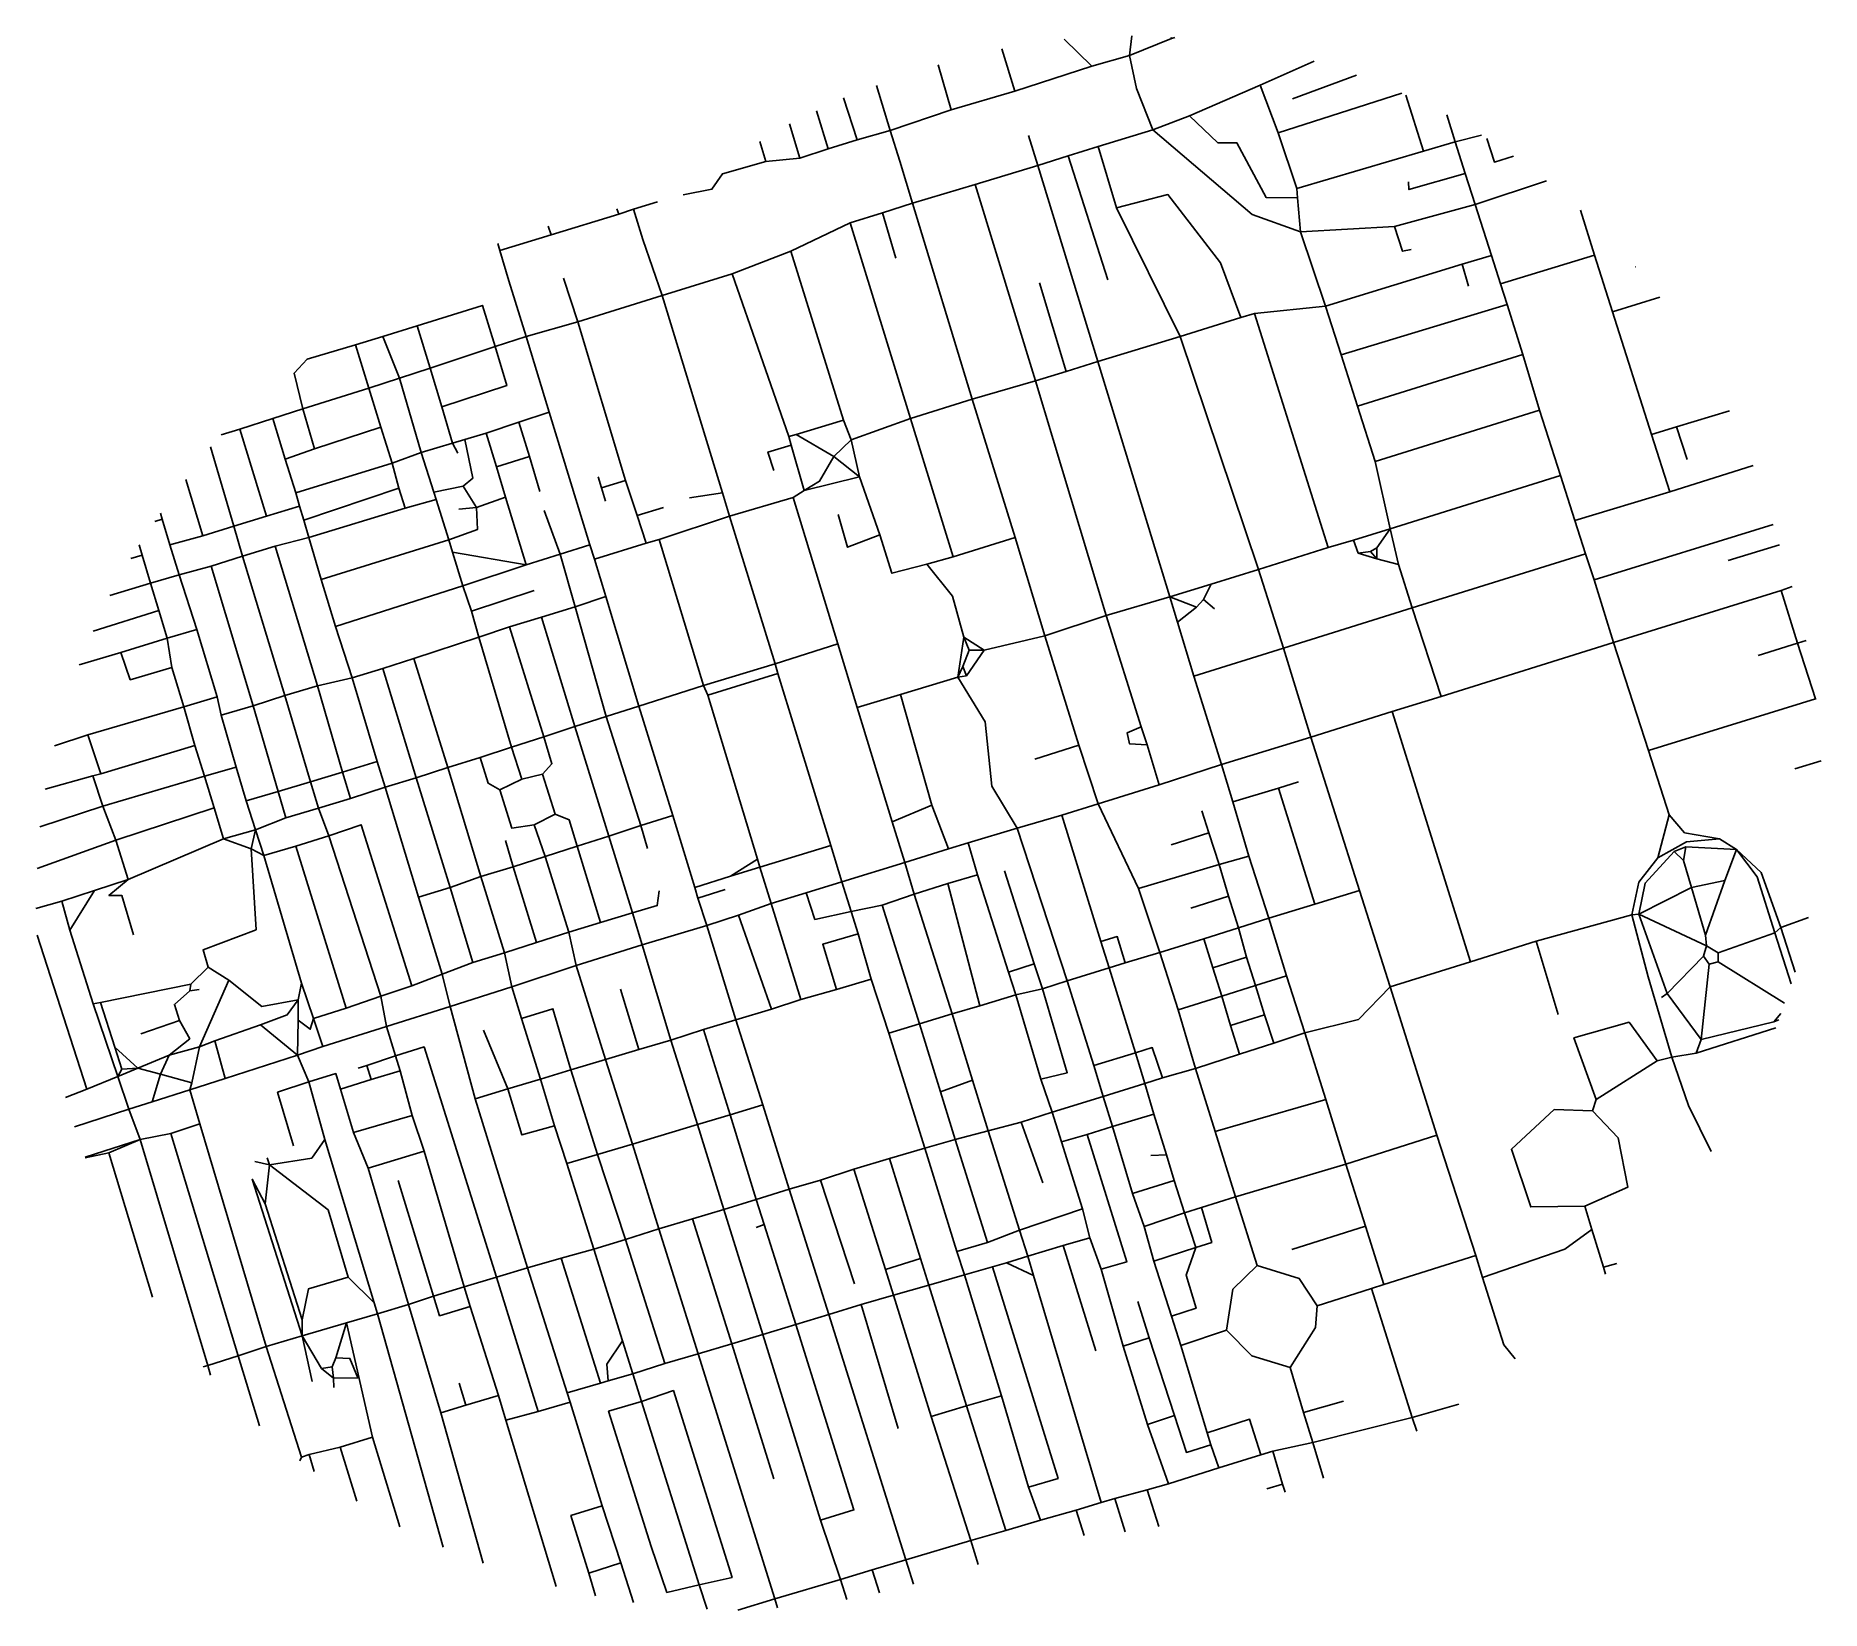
# Model space of a CAD drawing. Header units: metres. Extents: x 627085 to 629776, y 4834874 to 4837247.
import ezdxf

# ---------------------------------------------------------------- set-up
doc = ezdxf.new("R2010")
doc.units = ezdxf.units.M

msp = doc.modelspace()

# ---------------------------------------------------------------- linework, layer by layer
at = {"layer": 'ROADS'}
for points in [[(628676.9, 4837201), (628635.1, 4837241.6)], [(628733.6, 4837216.9), (628737, 4837246.9)], [(628796.7, 4837242.5), (628733.6, 4837216.9)], [(628796.7, 4837242.5), (628796, 4837244.4)], [(628796.7, 4837242.5), (628801.8, 4837244.2)], [(628560.5, 4837163.5), (628541.3, 4837227.2)], [(628733.6, 4837216.9), (628676.9, 4837201)], [(628744, 4837167.5), (628733.6, 4837216.9)], [(629011.7, 4837208.6), (628930.4, 4837172.3)], [(628464.9, 4837135.4), (628445, 4837202.8)], [(628676.9, 4837201), (628560.5, 4837163.5)], [(629075.7, 4837187.4), (628979.3, 4837151.9)], [(628322.9, 4837089.9), (628302.4, 4837153.3)], [(628372.9, 4837104), (628352.2, 4837171.7)], [(628560.5, 4837163.5), (628464.9, 4837135.4)], [(628768.6, 4837105), (628744, 4837167.5)], [(628930.4, 4837172.3), (628824, 4837126)], [(628957.6, 4837100.3), (628930.4, 4837172.3)], [(629144.1, 4837160.2), (628957.6, 4837100.3)], [(629176.6, 4837072.9), (629150.2, 4837157.3)], [(628279.1, 4837076.2), (628261.7, 4837133.8)], [(628464.9, 4837135.4), (628372.9, 4837104)], [(628824, 4837126), (628768.6, 4837105)], [(628986.6, 4837002.4), (628939.7, 4837003), (628895.5, 4837085.4), (628866.7, 4837085.6), (628824, 4837126)], [(629224.7, 4837087), (629211.7, 4837127.8)], [(628236.3, 4837062.6), (628221.1, 4837114.1)], [(628372.9, 4837104), (628322.9, 4837089.9)], [(628387.2, 4837057.7), (628372.9, 4837104)], [(628768.6, 4837105), (628686.4, 4837080.1)], [(628991.5, 4836951.4), (628918.3, 4836977.5), (628768.6, 4837105)], [(628985.6, 4837016.7), (628957.6, 4837100.3)], [(628185.5, 4837057.3), (628176, 4837087.5)], [(628279.1, 4837076.2), (628236.3, 4837062.6)], [(628322.9, 4837089.9), (628279.1, 4837076.2)], [(628595.2, 4837051.5), (628581.1, 4837096.5)], [(628686.4, 4837080.1), (628641, 4837065.8)], [(628713.9, 4836987.4), (628686.4, 4837080.1)], [(629176.6, 4837072.9), (628985.6, 4837016.7)], [(629224.7, 4837087), (629176.6, 4837072.9)], [(629264.2, 4837096.8), (629224.7, 4837087)], [(629239.8, 4837039.1), (629224.7, 4837087)], [(629312.2, 4837065.2), (629283.7, 4837056.4), (629272.1, 4837092.1)], [(628185.5, 4837057.3), (628119.7, 4837038.8), (628104.1, 4837015.5), (628060.4, 4837006.9)], [(628236.3, 4837062.6), (628185.5, 4837057.3)], [(628406.5, 4836994.6), (628387.2, 4837057.7)], [(628595.2, 4837051.5), (628500.9, 4837022.8)], [(628641, 4837065.8), (628595.2, 4837051.5)], [(628685.7, 4836755.8), (628595.2, 4837051.5)], [(628641, 4837065.8), (628701, 4836878.9)], [(628500.9, 4837022.8), (628406.5, 4836994.6)], [(628591.9, 4836726.7), (628500.9, 4837022.8)], [(628986.6, 4837002.4), (628985.6, 4837016.7)], [(629239.8, 4837039.1), (629154.7, 4837015), (629154.2, 4837026.5)], [(629254.5, 4836992.7), (629239.8, 4837039.1)], [(629362.4, 4837028.4), (629254.5, 4836992.7)], [(628022.2, 4836996.6), (627985.9, 4836985.3)], [(628406.5, 4836994.6), (628361.1, 4836980.2)], [(628496.5, 4836699), (628406.5, 4836994.6)], [(628901.4, 4836822.1), (628870.5, 4836904.6), (628791.5, 4837007.6), (628713.9, 4836987.4)], [(628991.5, 4836951.4), (628986.6, 4837002.4)], [(629254.5, 4836992.7), (629133, 4836959.5)], [(629279.2, 4836915.9), (629254.5, 4836992.7)], [(627963.5, 4836978.1), (627861.4, 4836946.7)], [(627963.5, 4836978.1), (627960.8, 4836986.2)], [(627985.9, 4836985.3), (627963.5, 4836978.1)], [(627999.9, 4836939.7), (627985.9, 4836985.3)], [(628312.4, 4836964.8), (628223.1, 4836922.3)], [(628361.1, 4836980.2), (628312.4, 4836964.8)], [(628403.6, 4836669.9), (628312.4, 4836964.8)], [(628361.1, 4836980.2), (628381.3, 4836911.7)], [(628809.9, 4836793.8), (628713.9, 4836987.4)], [(629434.6, 4836916.4), (629413.2, 4836983.9)], [(627861.4, 4836946.7), (627784.3, 4836923.2)], [(627861.4, 4836946.7), (627857.3, 4836959.7)], [(628028.9, 4836855.5), (627999.9, 4836939.7)], [(629133, 4836959.5), (628991.5, 4836951.4)], [(629028.8, 4836839.2), (628991.5, 4836951.4)], [(629133, 4836959.5), (629145.3, 4836922), (629158.2, 4836924.8)], [(627784.3, 4836923.2), (627781, 4836933.6)], [(627798, 4836877.6), (627784.3, 4836923.2)], [(628223.1, 4836922.3), (628134.6, 4836888.3)], [(628302.2, 4836667.7), (628223.1, 4836922.3)], [(629279.2, 4836915.9), (629234.8, 4836902.7)], [(629292.9, 4836873.1), (629279.2, 4836915.9)], [(629434.6, 4836916.4), (629292.9, 4836873.1)], [(629461.8, 4836830.9), (629434.6, 4836916.4)], [(628134.6, 4836888.3), (628028.9, 4836855.5)], [(628219.9, 4836642.7), (628134.6, 4836888.3)], [(629234.8, 4836902.7), (629028.8, 4836839.2)], [(629234.8, 4836902.7), (629244.7, 4836869.7)], [(629496.4, 4836898.7), (629495.8, 4836898.5)], [(627824, 4836793.7), (627798, 4836877.6)], [(627901.6, 4836815.9), (627880.3, 4836881.7)], [(628028.9, 4836855.5), (627901.6, 4836815.9)], [(628119.7, 4836558.3), (628028.9, 4836855.5)], [(628638.3, 4836741.1), (628597.6, 4836874.5)], [(629302.8, 4836841.9), (629292.9, 4836873.1)], [(627777.3, 4836778.4), (627758, 4836840.5), (627659.8, 4836809.9)], [(628922, 4836828.1), (628901.4, 4836822.1)], [(629028.8, 4836839.2), (628922, 4836828.1)], [(629033.2, 4836475.5), (628922, 4836828.1)], [(629052.4, 4836765.8), (629028.8, 4836839.2)], [(629302.8, 4836841.9), (629052.4, 4836765.8)], [(629326.4, 4836766.6), (629302.8, 4836841.9)], [(629533.1, 4836852.7), (629461.8, 4836830.9)], [(629520.7, 4836645.8), (629461.8, 4836830.9)], [(627659.8, 4836809.9), (627608.1, 4836793.8)], [(627679.3, 4836745.8), (627659.8, 4836809.9)], [(627901.6, 4836815.9), (627824, 4836793.7)], [(627973.9, 4836576.7), (627901.6, 4836815.9)], [(628901.4, 4836822.1), (628809.9, 4836793.8)], [(627566.9, 4836781.2), (627493.6, 4836759.6), (627474, 4836738.3), (627487.5, 4836684.8)], [(627608.1, 4836793.8), (627566.9, 4836781.2)], [(627587, 4836716), (627566.9, 4836781.2)], [(627633.1, 4836730.7), (627608.1, 4836793.8)], [(627777.3, 4836778.4), (627679.3, 4836745.8)], [(627777.3, 4836778.4), (627794.6, 4836719.7), (627697, 4836687.7)], [(627824, 4836793.7), (627777.3, 4836778.4)], [(627858.8, 4836679.5), (627824, 4836793.7)], [(628809.9, 4836793.8), (628685.7, 4836755.8)], [(628927.8, 4836442.3), (628809.9, 4836793.8)], [(628685.7, 4836755.8), (628638.3, 4836741.1)], [(628794.3, 4836401.5), (628685.7, 4836755.8)], [(629077.1, 4836688.4), (629052.4, 4836765.8)], [(629077.1, 4836688.4), (629326.4, 4836766.6)], [(629351.8, 4836682.5), (629326.4, 4836766.6)], [(627633.1, 4836730.7), (627587, 4836716)], [(627679.3, 4836745.8), (627633.1, 4836730.7)], [(627665.9, 4836618.6), (627633.1, 4836730.7)], [(627697, 4836687.7), (627679.3, 4836745.8)], [(628591.9, 4836726.7), (628496.5, 4836699)], [(628638.3, 4836741.1), (628591.9, 4836726.7)], [(628698.6, 4836373.1), (628591.9, 4836726.7)], [(627587, 4836716), (627487.5, 4836684.8)], [(627604.8, 4836657), (627587, 4836716)], [(628496.5, 4836699), (628403.6, 4836669.9)], [(628561.4, 4836490.7), (628496.5, 4836699)], [(627441.9, 4836670), (627392.5, 4836654.2)], [(627487.5, 4836684.8), (627441.9, 4836670)], [(627460.6, 4836608.9), (627441.9, 4836670)], [(627505, 4836624.4), (627487.5, 4836684.8)], [(627713, 4836632.7), (627697, 4836687.7)], [(627858.8, 4836679.5), (627813.1, 4836664.6)], [(627920.1, 4836479.7), (627858.8, 4836679.5)], [(628302.2, 4836667.7), (628231, 4836646.1)], [(628313.7, 4836637.9), (628302.2, 4836667.7)], [(628403.6, 4836669.9), (628313.7, 4836637.9)], [(628467.6, 4836461.5), (628403.6, 4836669.9)], [(629103.7, 4836605.1), (629077.1, 4836688.4)], [(629351.8, 4836682.5), (629103.7, 4836605.1)], [(629383.5, 4836584.3), (629351.8, 4836682.5)], [(629638.1, 4836681.7), (629558.3, 4836657.6)], [(627392.5, 4836654.2), (627364.2, 4836645.6)], [(627432.4, 4836522.9), (627392.5, 4836654.2)], [(627604.8, 4836657), (627505, 4836624.4)], [(627621.7, 4836602.9), (627604.8, 4836657)], [(627763.5, 4836648.2), (627731.7, 4836638.6)], [(627813.1, 4836664.6), (627763.5, 4836648.2)], [(627779.1, 4836597.3), (627763.5, 4836648.2)], [(627813.1, 4836664.6), (627828.8, 4836612.9)], [(628231, 4836646.1), (628219.9, 4836642.7)], [(628223.3, 4836629.8), (628219.9, 4836642.7)], [(628288, 4836612.8), (628231, 4836646.1)], [(629558.3, 4836657.6), (629520.7, 4836645.8)], [(629547.9, 4836559.5), (629520.7, 4836645.8)], [(629558.3, 4836657.6), (629574.1, 4836608.4)], [(627383, 4836507.8), (627348, 4836627.6)], [(627505, 4836624.4), (627460.6, 4836608.9)], [(627665.9, 4836618.6), (627621.7, 4836602.9)], [(627713, 4836632.7), (627665.9, 4836618.6)], [(627684.9, 4836559.3), (627665.9, 4836618.6)], [(627731.7, 4836638.6), (627713, 4836632.7)], [(627713, 4836632.7), (627720.7, 4836617.9)], [(627728.9, 4836568.2), (627743.4, 4836579.9), (627731.7, 4836638.6)], [(627779.1, 4836597.3), (627828.8, 4836612.9)], [(627828.8, 4836612.9), (627844.4, 4836560.1)], [(628223.3, 4836629.8), (628188.5, 4836619.5), (628197.1, 4836591.6)], [(628243, 4836561.5), (628223.3, 4836629.8)], [(628243, 4836561.5), (628266.2, 4836575.5), (628288, 4836612.8)], [(628288, 4836612.8), (628313.7, 4836637.9)], [(628326.6, 4836582.2), (628288, 4836612.8)], [(628326.6, 4836582.2), (628313.7, 4836637.9)], [(627476.5, 4836557.8), (627460.6, 4836608.9)], [(627621.7, 4836602.9), (627476.5, 4836557.8)], [(627632, 4836565.2), (627621.7, 4836602.9)], [(627793, 4836551.4), (627779.1, 4836597.3)], [(629126.7, 4836504), (629103.7, 4836605.1)], [(629673.6, 4836599.1), (629547.9, 4836559.5)], [(627336.4, 4836493.2), (627311, 4836578.3)], [(627632, 4836565.2), (627488.6, 4836516.8)], [(627641.4, 4836535), (627632, 4836565.2)], [(627728.9, 4836568.2), (627684.9, 4836559.3)], [(627688.5, 4836548.2), (627684.9, 4836559.3)], [(627748.9, 4836536), (627728.9, 4836568.2)], [(627937.5, 4836565.6), (627932.3, 4836582.2)], [(627973.9, 4836576.7), (627937.5, 4836565.6)], [(627937.5, 4836565.6), (627943.5, 4836545.7)], [(627991.1, 4836524), (627973.9, 4836576.7)], [(628243, 4836561.5), (628226.4, 4836550.9)], [(628326.6, 4836582.2), (628243, 4836561.5)], [(628357.2, 4836494.9), (628326.6, 4836582.2)], [(629383.5, 4836584.3), (629126.7, 4836504)], [(629404.9, 4836516.2), (629383.5, 4836584.3)], [(629547.9, 4836559.5), (629404.9, 4836516.2)], [(627482.3, 4836538.2), (627432.4, 4836522.9)], [(627482.3, 4836538.2), (627476.5, 4836557.8)], [(627488.6, 4836516.8), (627482.3, 4836538.2)], [(627641.4, 4836535), (627496.4, 4836490.6)], [(627688.5, 4836548.2), (627641.4, 4836535)], [(627707.4, 4836487.3), (627688.5, 4836548.2)], [(627707.4, 4836487.3), (627750.6, 4836502.9), (627748.9, 4836536)], [(627748.9, 4836536), (627722.4, 4836533.2)], [(627748.9, 4836536), (627793, 4836551.4)], [(627824.2, 4836449.4), (627793, 4836551.4)], [(627991.1, 4836524), (628031.2, 4836535.7)], [(628119.7, 4836558.3), (628070.2, 4836550.6)], [(628130.7, 4836522.8), (628119.7, 4836558.3)], [(628226.4, 4836550.9), (628130.7, 4836522.8)], [(628293.7, 4836330.3), (628226.4, 4836550.9)], [(627275.3, 4836518.6), (627264, 4836515.1)], [(627275.3, 4836518.6), (627272.8, 4836527.2)], [(627287, 4836479.6), (627275.3, 4836518.6)], [(627383, 4836507.8), (627336.4, 4836493.2)], [(627432.4, 4836522.9), (627383, 4836507.8)], [(627396.1, 4836462.8), (627383, 4836507.8)], [(627496.4, 4836490.6), (627488.6, 4836516.8)], [(627875, 4836465.7), (627850.9, 4836531.2)], [(628005.1, 4836482.3), (627991.1, 4836524)], [(628130.7, 4836522.8), (628024.7, 4836487.7)], [(628199.2, 4836300.6), (628130.7, 4836522.8)], [(628357.2, 4836494.9), (628308.2, 4836476.1), (628294.5, 4836525.2)], [(629420.9, 4836466.1), (629404.9, 4836516.2)], [(629704, 4836510.4), (629434.2, 4836427.1)], [(627245, 4836464), (627240.3, 4836479.8)], [(627336.4, 4836493.2), (627287, 4836479.6)], [(627300.6, 4836434.3), (627287, 4836479.6)], [(627496.4, 4836490.6), (627445.5, 4836477.6)], [(627514.9, 4836427.6), (627496.4, 4836490.6)], [(627707.4, 4836487.3), (627514.9, 4836427.6)], [(627713, 4836468.6), (627707.4, 4836487.3)], [(627920.1, 4836479.7), (627875, 4836465.7)], [(627926.8, 4836458.1), (627920.1, 4836479.7)], [(628005.1, 4836482.3), (627926.8, 4836458.1)], [(628024.7, 4836487.7), (628005.1, 4836482.3)], [(628091.3, 4836267.5), (628024.7, 4836487.7)], [(628427.8, 4836450.8), (628375.4, 4836436.8), (628357.2, 4836494.9)], [(628561.4, 4836490.7), (628467.6, 4836461.5)], [(628605.7, 4836342.6), (628561.4, 4836490.7)], [(629071.3, 4836486.9), (629033.2, 4836475.5)], [(629126.7, 4836504), (629071.3, 4836486.9)], [(629078.3, 4836467), (629071.3, 4836486.9)], [(629106.5, 4836475.1), (629126.7, 4836504)], [(629139.2, 4836449.9), (629126.7, 4836504)], [(629713.5, 4836479.5), (629636.1, 4836455.9)], [(627245, 4836464), (627228.1, 4836459.1)], [(627257.8, 4836421.8), (627245, 4836464)], [(627396.1, 4836462.8), (627349.1, 4836447.3)], [(627445.5, 4836477.6), (627396.1, 4836462.8)], [(627460.3, 4836252.4), (627396.1, 4836462.8)], [(627509.6, 4836267), (627445.5, 4836477.6)], [(627728.3, 4836417.9), (627713, 4836468.6)], [(627713, 4836468.6), (627824.2, 4836449.4)], [(627875, 4836465.7), (627824.2, 4836449.4)], [(627897.8, 4836386.4), (627875, 4836465.7)], [(627943.9, 4836401.8), (627926.8, 4836458.1)], [(628467.6, 4836461.5), (628427.8, 4836450.8)], [(629033.2, 4836475.5), (628927.8, 4836442.3)], [(629096.8, 4836469.6), (629078.3, 4836467)], [(629106.4, 4836458.8), (629078.3, 4836467)], [(629096.8, 4836469.6), (629106.5, 4836475.1)], [(629106.4, 4836458.8), (629096.8, 4836469.6)], [(629106.4, 4836458.8), (629106.5, 4836475.1)], [(629139.2, 4836449.9), (629106.4, 4836458.8)], [(629420.9, 4836466.1), (629159.8, 4836384.6)], [(629434.2, 4836427.1), (629420.9, 4836466.1)], [(627300.6, 4836434.3), (627257.8, 4836421.8)], [(627349.1, 4836447.3), (627300.6, 4836434.3)], [(627327.4, 4836352), (627300.6, 4836434.3)], [(627412.6, 4836236.9), (627349.1, 4836447.3)], [(627536.7, 4836356.7), (627514.9, 4836427.6)], [(627824.2, 4836449.4), (627728.3, 4836417.9)], [(628483.6, 4836340.7), (628466.7, 4836402.4), (628427.8, 4836450.8)], [(628927.8, 4836442.3), (628856.5, 4836420.2)], [(628965.7, 4836323.9), (628927.8, 4836442.3)], [(629159.8, 4836384.6), (629139.2, 4836449.9)], [(629463.3, 4836332.3), (629434.2, 4836427.1)], [(627257.8, 4836421.8), (627196.1, 4836403.5)], [(627270.1, 4836380.6), (627257.8, 4836421.8)], [(627728.3, 4836417.9), (627536.7, 4836356.7)], [(627741.3, 4836379.8), (627728.3, 4836417.9)], [(627741.3, 4836379.8), (627836.2, 4836410.7)], [(627943.9, 4836401.8), (627897.8, 4836386.4)], [(627993.9, 4836236.6), (627943.9, 4836401.8)], [(628794.3, 4836401.5), (628698.6, 4836373.1)], [(628856.5, 4836420.2), (628794.3, 4836401.5)], [(628805.9, 4836363.2), (628794.3, 4836401.5)], [(628794.3, 4836401.5), (628834.6, 4836385.7)], [(628834.6, 4836385.7), (628844.9, 4836397.5)], [(628844.9, 4836397.5), (628856.5, 4836420.2)], [(628861.7, 4836383), (628844.9, 4836397.5)], [(629716, 4836410.8), (629463.3, 4836332.3)], [(629732.7, 4836416.8), (629716, 4836410.8)], [(629740.7, 4836331.6), (629716, 4836410.8)], [(627171, 4836349.6), (627270.1, 4836380.6)], [(627282.9, 4836338.9), (627270.1, 4836380.6)], [(627752.6, 4836340.7), (627741.3, 4836379.8)], [(627846.9, 4836370.7), (627798.6, 4836356.2)], [(627897.8, 4836386.4), (627846.9, 4836370.7)], [(627897.1, 4836205.9), (627846.9, 4836370.7)], [(627944.4, 4836220.9), (627897.8, 4836386.4)], [(628698.6, 4836373.1), (628605.7, 4836342.6)], [(628751.3, 4836205.6), (628698.6, 4836373.1)], [(628805.9, 4836363.2), (628834.6, 4836385.7)], [(629159.8, 4836384.6), (628965.7, 4836323.9)], [(629203.6, 4836250.9), (629159.8, 4836384.6)], [(627327.4, 4836352), (627282.9, 4836338.9)], [(627358.3, 4836250.5), (627327.4, 4836352)], [(627561.4, 4836279.2), (627536.7, 4836356.7)], [(627798.6, 4836356.2), (627752.6, 4836340.7)], [(627850.6, 4836190.2), (627798.6, 4836356.2)], [(628830.7, 4836281.6), (628805.9, 4836363.2)], [(627212.8, 4836317.5), (627150, 4836298.9)], [(627282.9, 4836338.9), (627212.8, 4836317.5)], [(627289.7, 4836295), (627227.2, 4836276.4), (627212.8, 4836317.5)], [(627289.7, 4836295), (627282.9, 4836338.9)], [(627752.6, 4836340.7), (627654.6, 4836308.6)], [(627801.8, 4836174.6), (627752.6, 4836340.7)], [(628293.7, 4836330.3), (628199.2, 4836300.6)], [(628323, 4836234.4), (628293.7, 4836330.3)], [(628474.8, 4836280.4), (628483.6, 4836340.7)], [(628482.1, 4836296.6), (628491.7, 4836320.8)], [(628491.7, 4836320.8), (628483.6, 4836340.7)], [(628514.4, 4836320.9), (628483.6, 4836340.7)], [(628514.4, 4836320.9), (628488, 4836282.4)], [(628491.7, 4836320.8), (628514.4, 4836320.9)], [(628605.7, 4836342.6), (628514.4, 4836320.9)], [(628657.1, 4836177.9), (628605.7, 4836342.6)], [(628965.7, 4836323.9), (628830.7, 4836281.6)], [(629006.7, 4836189.8), (628965.7, 4836323.9)], [(629463.3, 4836332.3), (629203.6, 4836250.9)], [(629515.9, 4836170), (629463.3, 4836332.3)], [(629740.7, 4836331.6), (629681.2, 4836312.9)], [(629753.6, 4836335.5), (629740.7, 4836331.6)], [(629767.7, 4836247.6), (629740.7, 4836331.6)], [(627308, 4836235.7), (627289.7, 4836295)], [(627608, 4836293.5), (627561.4, 4836279.2)], [(627654.6, 4836308.6), (627608, 4836293.5)], [(627608, 4836293.5), (627658.3, 4836128.6)], [(627705.8, 4836144.3), (627654.6, 4836308.6)], [(628091.3, 4836267.5), (628199.2, 4836300.6)], [(628203.4, 4836285.9), (628199.2, 4836300.6)], [(628474.8, 4836280.4), (628482.1, 4836296.6)], [(628488, 4836282.4), (628482.1, 4836296.6)], [(627509.6, 4836267), (627460.3, 4836252.4)], [(627561.4, 4836279.2), (627509.6, 4836267)], [(627547.2, 4836137), (627509.6, 4836267)], [(627599.4, 4836153.1), (627561.4, 4836279.2)], [(628091.3, 4836267.5), (627993.9, 4836236.6)], [(628097.6, 4836253.4), (628091.3, 4836267.5)], [(628203.4, 4836285.9), (628097.6, 4836253.4)], [(628283.1, 4836026.8), (628203.4, 4836285.9)], [(628474.8, 4836280.4), (628388.3, 4836254.2)], [(628488, 4836282.4), (628474.8, 4836280.4)], [(628564.3, 4836052.6), (628526, 4836116.1), (628515.9, 4836213.1), (628474.8, 4836280.4)], [(628872.1, 4836148.5), (628830.7, 4836281.6)], [(627358.3, 4836250.5), (627308, 4836235.7)], [(627364.3, 4836223), (627358.3, 4836250.5)], [(627412.6, 4836236.9), (627364.3, 4836223)], [(627460.3, 4836252.4), (627412.6, 4836236.9)], [(627450.1, 4836108.1), (627412.6, 4836236.9)], [(627498.6, 4836122.5), (627460.3, 4836252.4)], [(627993.9, 4836236.6), (627944.4, 4836220.9)], [(628045.1, 4836071.7), (627993.9, 4836236.6)], [(628172.6, 4836006.2), (628097.6, 4836253.4)], [(628388.3, 4836254.2), (628323, 4836234.4)], [(628435.3, 4836087.6), (628388.3, 4836254.2)], [(629203.6, 4836250.9), (629129.6, 4836228.4)], [(629767.7, 4836247.6), (629515.9, 4836170)], [(629768.8, 4836247.9), (629767.7, 4836247.6)], [(627308, 4836235.7), (627163.2, 4836193.2)], [(627324.6, 4836177.4), (627308, 4836235.7)], [(627386.7, 4836144.8), (627364.3, 4836223)], [(627944.4, 4836220.9), (627897.1, 4836205.9)], [(627996.6, 4836056.5), (627944.4, 4836220.9)], [(628375.8, 4836062.2), (628323, 4836234.4)], [(629129.6, 4836228.4), (629006.7, 4836189.8)], [(629247.7, 4835851.5), (629129.6, 4836228.4)], [(627163.2, 4836193.2), (627112.7, 4836176.9)], [(627182.5, 4836134.8), (627163.2, 4836193.2)], [(627850.6, 4836190.2), (627801.8, 4836174.6)], [(627850.6, 4836190.2), (627862.8, 4836149.7), (627848.8, 4836134)], [(627897.1, 4836205.9), (627850.6, 4836190.2)], [(627948.5, 4836040.8), (627897.1, 4836205.9)], [(628760, 4836178.3), (628733.6, 4836179.8), (628729.9, 4836196.3), (628751.3, 4836205.6)], [(628760, 4836178.3), (628751.3, 4836205.6)], [(629006.7, 4836189.8), (628872.1, 4836148.5)], [(629080.5, 4835958.9), (629006.7, 4836189.8)], [(627324.6, 4836177.4), (627182.5, 4836134.8)], [(627339.1, 4836131.2), (627324.6, 4836177.4)], [(627754.4, 4836159.3), (627705.8, 4836144.3)], [(627801.8, 4836174.6), (627754.4, 4836159.3)], [(627754.4, 4836159.3), (627766.5, 4836120.4), (627784.4, 4836110.7)], [(627817.4, 4836126.4), (627801.8, 4836174.6)], [(628657.1, 4836177.9), (628590.6, 4836156.8)], [(628686.5, 4836089.3), (628657.1, 4836177.9)], [(628778.2, 4836118), (628760, 4836178.3)], [(629547, 4836072.9), (629515.9, 4836170)], [(627170.7, 4836131.4), (627099, 4836111.3)], [(627182.5, 4836134.8), (627170.7, 4836131.4)], [(627185.5, 4836086), (627170.7, 4836131.4)], [(627339.1, 4836131.2), (627185.5, 4836086)], [(627386.7, 4836144.8), (627339.1, 4836131.2)], [(627353.7, 4836083.5), (627339.1, 4836131.2)], [(627401.7, 4836093.9), (627386.7, 4836144.8)], [(627547.2, 4836137), (627498.6, 4836122.5)], [(627599.4, 4836153.1), (627547.2, 4836137)], [(627559, 4836097.2), (627547.2, 4836137)], [(627611.5, 4836114.5), (627599.4, 4836153.1)], [(627658.3, 4836128.6), (627611.5, 4836114.5)], [(627705.8, 4836144.3), (627658.3, 4836128.6)], [(627709.4, 4835963.5), (627658.3, 4836128.6)], [(627755.6, 4835979.9), (627705.8, 4836144.3)], [(627817.4, 4836126.4), (627848.8, 4836134)], [(627848.8, 4836134), (627867.9, 4836073.7)], [(628872.1, 4836148.5), (628778.2, 4836118)], [(628889.3, 4836092.2), (628872.1, 4836148.5)], [(629776.5, 4836154.3), (629736.5, 4836142)], [(627401.7, 4836093.9), (627450.1, 4836108.1)], [(627450.1, 4836108.1), (627498.6, 4836122.5)], [(627461.8, 4836068.5), (627450.1, 4836108.1)], [(627510.9, 4836082.9), (627498.6, 4836122.5)], [(627611.5, 4836114.5), (627559, 4836097.2)], [(627661.8, 4835948.9), (627611.5, 4836114.5)], [(627784.4, 4836110.7), (627817.4, 4836126.4)], [(627836.2, 4836057.8), (627802.4, 4836052.6), (627784.4, 4836110.7)], [(628778.2, 4836118), (628686.5, 4836089.3)], [(628958.3, 4836113.1), (628889.3, 4836092.2)], [(628958.3, 4836113.1), (628988.1, 4836122.4)], [(629012.8, 4835938), (628958.3, 4836113.1)], [(627185.5, 4836086), (627091, 4836054.8)], [(627205.5, 4836034.5), (627185.5, 4836086)], [(627353.7, 4836083.5), (627205.5, 4836034.5)], [(627367.6, 4836036.7), (627353.7, 4836083.5)], [(627416, 4836050), (627401.7, 4836093.9)], [(627510.9, 4836082.9), (627461.8, 4836068.5)], [(627559, 4836097.2), (627510.9, 4836082.9)], [(627526.6, 4836041), (627510.9, 4836082.9)], [(628375.8, 4836062.2), (628435.3, 4836087.6)], [(628460.7, 4836021.5), (628435.3, 4836087.6)], [(628686.5, 4836089.3), (628631.4, 4836072.2)], [(628747.2, 4835961.9), (628686.5, 4836089.3)], [(628853.2, 4836045.8), (628842.8, 4836078.7)], [(628913.4, 4836010.6), (628889.3, 4836092.2)], [(627416, 4836050), (627367.6, 4836036.7)], [(627409.2, 4836021.6), (627416, 4836050)], [(627461.8, 4836068.5), (627416, 4836050)], [(627428.5, 4836011.5), (627416, 4836050)], [(627651.4, 4835815.3), (627575.3, 4836057.9), (627526.6, 4836041)], [(627867.9, 4836073.7), (627836.2, 4836057.8)], [(627852.8, 4836010), (627836.2, 4836057.8)], [(627901, 4836025.7), (627888.6, 4836065.3), (627867.9, 4836073.7)], [(627996.6, 4836056.5), (627948.5, 4836040.8)], [(628045.1, 4836071.7), (627996.6, 4836056.5)], [(627996.6, 4836056.5), (628006.8, 4836022.1)], [(628078.1, 4835963.4), (628045.1, 4836071.7)], [(628394.6, 4836001), (628375.8, 4836062.2)], [(628564.3, 4836052.6), (628490.4, 4836030.7)], [(628631.4, 4836072.2), (628564.3, 4836052.6)], [(628639.7, 4835822.6), (628564.3, 4836052.6)], [(628690.3, 4835881.9), (628631.4, 4836072.2)], [(629530.2, 4836008.2), (629547, 4836072.9)], [(629622.9, 4836036.8), (629570.4, 4836045.7), (629547, 4836072.9)], [(627205.5, 4836034.5), (627086.5, 4835992.1)], [(627224.1, 4835975.5), (627205.5, 4836034.5)], [(627367.6, 4836036.7), (627224.1, 4835975.5)], [(627344.3, 4835843.1), (627337, 4835869.2), (627416.8, 4835899.7), (627409.2, 4836021.6)], [(627409.2, 4836021.6), (627367.6, 4836036.7)], [(627428.5, 4836011.5), (627409.2, 4836021.6)], [(627476.7, 4836025.6), (627428.5, 4836011.5)], [(627526.6, 4836041), (627476.7, 4836025.6)], [(627552.4, 4835781.5), (627476.7, 4836025.6)], [(627604.7, 4835799.8), (627526.6, 4836041)], [(627804.6, 4835994.5), (627792.9, 4836034)], [(627901, 4836025.7), (627852.8, 4836010)], [(627948.5, 4836040.8), (627901, 4836025.7)], [(627936, 4835910.8), (627901, 4836025.7)], [(627984.3, 4835924.9), (627948.5, 4836040.8)], [(628283.1, 4836026.8), (628176.3, 4835993.8)], [(628299.8, 4835972), (628283.1, 4836026.8)], [(628460.7, 4836021.5), (628394.6, 4836001)], [(628490.4, 4836030.7), (628460.7, 4836021.5)], [(628504.6, 4835982.6), (628490.4, 4836030.7)], [(628853.2, 4836045.8), (628796.1, 4836027.5)], [(628868.6, 4835997.8), (628853.2, 4836045.8)], [(629530.2, 4836008.2), (629573.1, 4836032.2), (629622.9, 4836036.8)], [(629572.4, 4836024.6), (629554.6, 4836017.7)], [(629568.9, 4836004.1), (629572.4, 4836024.6)], [(629648.8, 4836020.5), (629572.4, 4836024.6)], [(629648.8, 4836020.5), (629622.9, 4836036.8)], [(629630.8, 4835974.1), (629648.8, 4836020.5)], [(629706.4, 4835895.1), (629679.7, 4835979.5), (629648.8, 4836020.5)], [(629715.4, 4835902.9), (629686, 4835985.9), (629648.8, 4836020.5)], [(627485.1, 4835819.1), (627428.5, 4836011.5)], [(627804.6, 4835994.5), (627755.6, 4835979.9)], [(627852.8, 4836010), (627804.6, 4835994.5)], [(627839.6, 4835880.4), (627804.6, 4835994.5)], [(627888.1, 4835896), (627852.8, 4836010)], [(628131.8, 4835980.2), (628172.6, 4836006.2)], [(628176.3, 4835993.8), (628131.8, 4835980.2)], [(628176.3, 4835993.8), (628172.6, 4836006.2)], [(628193.1, 4835939.1), (628176.3, 4835993.8)], [(628394.6, 4836001), (628299.8, 4835972)], [(628408.7, 4835953.5), (628394.6, 4836001)], [(628868.6, 4835997.8), (628747.2, 4835961.9)], [(628913.4, 4836010.6), (628868.6, 4835997.8)], [(628882.7, 4835950.1), (628868.6, 4835997.8)], [(628943.4, 4835917.2), (628913.4, 4836010.6)], [(629490.9, 4835921.9), (629501.3, 4835971.6), (629530.2, 4836008.2)], [(629554.6, 4836017.7), (629510.9, 4835970.1), (629501.5, 4835923.3)], [(629568.9, 4836004.1), (629554.6, 4836017.7)], [(629580.6, 4835963.1), (629568.9, 4836004.1)], [(627224.1, 4835975.5), (627173.3, 4835958.8)], [(627224.1, 4835975.5), (627194.8, 4835951.1), (627214.3, 4835951.3), (627231.8, 4835892.1)], [(627755.6, 4835979.9), (627709.4, 4835963.5)], [(627791.5, 4835864.7), (627755.6, 4835979.9)], [(628131.8, 4835980.2), (628078.1, 4835963.4)], [(628299.8, 4835972), (628246.1, 4835955.3)], [(628313.9, 4835927.4), (628299.8, 4835972)], [(628459.5, 4835969.5), (628408.7, 4835953.5)], [(628504.6, 4835982.6), (628459.5, 4835969.5)], [(628508, 4835785.1), (628459.5, 4835969.5)], [(628551.2, 4835835.6), (628504.6, 4835982.6)], [(628589.8, 4835848.2), (628545.3, 4835988.4)], [(629580.6, 4835963.1), (629630.8, 4835974.1)], [(629601.7, 4835891.3), (629630.8, 4835974.1)], [(627123.7, 4835942.6), (627084.6, 4835931.8)], [(627173.3, 4835958.8), (627123.7, 4835942.6)], [(627135.8, 4835899.2), (627123.7, 4835942.6)], [(627135.8, 4835899.2), (627173.3, 4835958.8)], [(627709.4, 4835963.5), (627661.8, 4835948.9)], [(627697.5, 4835832.5), (627661.8, 4835948.9)], [(627743.7, 4835850.2), (627709.4, 4835963.5)], [(627984.3, 4835924.9), (628021.7, 4835936.1), (628024.4, 4835958.4)], [(628082.9, 4835947.4), (628078.1, 4835963.4)], [(628082.9, 4835947.4), (628124.2, 4835960.2)], [(628096.1, 4835906), (628082.9, 4835947.4)], [(628246.1, 4835955.3), (628193.1, 4835939.1)], [(628313.9, 4835927.4), (628259.2, 4835915.3), (628246.1, 4835955.3)], [(628408.7, 4835953.5), (628360.9, 4835936.9)], [(628466.3, 4835772.7), (628408.7, 4835953.5)], [(628779.5, 4835865.4), (628747.2, 4835961.9)], [(628882.7, 4835950.1), (628825.9, 4835932.4)], [(628898.1, 4835902.4), (628882.7, 4835950.1)], [(629080.5, 4835958.9), (629012.8, 4835938)], [(629126.3, 4835813.5), (629080.5, 4835958.9)], [(629501.5, 4835923.3), (629580.6, 4835963.1)], [(629601.7, 4835891.3), (629580.6, 4835963.1)], [(627984.3, 4835924.9), (627936, 4835910.8)], [(627998.6, 4835876.7), (627984.3, 4835924.9)], [(628144.2, 4835921.8), (628096.1, 4835906)], [(628193.1, 4835939.1), (628144.2, 4835921.8)], [(628193.7, 4835779.9), (628144.2, 4835921.8)], [(628238.1, 4835794.4), (628193.1, 4835939.1)], [(628360.9, 4835936.9), (628313.9, 4835927.4)], [(628324.3, 4835893.6), (628313.9, 4835927.4)], [(628416.7, 4835758), (628360.9, 4835936.9)], [(628943.4, 4835917.2), (628898.1, 4835902.4)], [(629012.8, 4835938), (628943.4, 4835917.2)], [(628970.2, 4835830.3), (628943.4, 4835917.2)], [(629346.4, 4835882.6), (629490.9, 4835921.9)], [(629490.9, 4835921.9), (629501.5, 4835923.3)], [(629515.3, 4835828.9), (629490.9, 4835921.9)], [(629543.9, 4835803.7), (629501.5, 4835923.3)], [(629603.2, 4835875.2), (629501.5, 4835923.3)], [(629757.2, 4835918.2), (629715.4, 4835902.9)], [(627161.8, 4835659.6), (627086.8, 4835891.5)], [(627171.4, 4835787.8), (627135.8, 4835899.2)], [(627888.1, 4835896), (627839.6, 4835880.4)], [(627936, 4835910.8), (627888.1, 4835896)], [(627899.5, 4835845.6), (627888.1, 4835896)], [(628096.1, 4835906), (627998.6, 4835876.7)], [(628140.2, 4835763.8), (628096.1, 4835906)], [(628291.9, 4835809.8), (628271, 4835877.8), (628324.3, 4835893.6)], [(628344.3, 4835825.3), (628324.3, 4835893.6)], [(628727.2, 4835849.8), (628715, 4835889.4), (628690.3, 4835881.9)], [(628845.5, 4835886.2), (628779.5, 4835865.4)], [(628898.1, 4835902.4), (628845.5, 4835886.2)], [(628859.2, 4835842.3), (628845.5, 4835886.2)], [(628910, 4835858.3), (628898.1, 4835902.4)], [(629603.2, 4835875.2), (629601.7, 4835891.3)], [(629706.4, 4835895.1), (629620.8, 4835865)], [(629706.4, 4835895.1), (629715.4, 4835902.9)], [(629731.1, 4835818.3), (629706.4, 4835895.1)], [(629737.1, 4835835.5), (629715.4, 4835902.9)], [(627791.5, 4835864.7), (627743.7, 4835850.2)], [(627839.6, 4835880.4), (627791.5, 4835864.7)], [(627802.4, 4835813.7), (627791.5, 4835864.7)], [(627998.6, 4835876.7), (627899.5, 4835845.6)], [(628042.1, 4835733.4), (627998.6, 4835876.7)], [(628702.7, 4835842.5), (628690.3, 4835881.9)], [(628779.5, 4835865.4), (628727.2, 4835849.8)], [(628806.7, 4835778.8), (628779.5, 4835865.4)], [(629346.4, 4835882.6), (629247.7, 4835851.5)], [(629346.4, 4835882.6), (629380, 4835772)], [(629543.9, 4835803.7), (629599.1, 4835859.9)], [(629599.1, 4835859.9), (629603.2, 4835875.2)], [(629599.1, 4835859.9), (629607.2, 4835848)], [(629620.8, 4835865), (629603.2, 4835875.2)], [(629620.8, 4835851.4), (629620.8, 4835865)], [(627318.5, 4835817.8), (627344.3, 4835843.1)], [(627375.8, 4835823.8), (627344.3, 4835843.1)], [(627697.5, 4835832.5), (627651.4, 4835815.3)], [(627743.7, 4835850.2), (627697.5, 4835832.5)], [(627709.4, 4835783.8), (627697.5, 4835832.5)], [(627899.5, 4835845.6), (627802.4, 4835813.7)], [(627943.8, 4835704.1), (627899.5, 4835845.6)], [(628589.8, 4835848.2), (628551.2, 4835835.6)], [(628562.1, 4835801.7), (628551.2, 4835835.6)], [(628602.5, 4835810.5), (628589.8, 4835848.2)], [(628702.7, 4835842.5), (628639.7, 4835822.6)], [(628727.2, 4835849.8), (628702.7, 4835842.5)], [(628742.4, 4835714), (628702.7, 4835842.5)], [(628910, 4835858.3), (628859.2, 4835842.3)], [(628872.7, 4835799.4), (628859.2, 4835842.3)], [(628923.5, 4835815.4), (628910, 4835858.3)], [(629247.7, 4835851.5), (629126.3, 4835813.5)], [(629595.4, 4835734.5), (629607.2, 4835848)], [(629607.2, 4835848), (629620.8, 4835851.4)], [(629720.8, 4835788.8), (629620.8, 4835851.4)], [(627318.5, 4835817.8), (627182.4, 4835790.2)], [(627301.4, 4835763), (627293.6, 4835787.1), (627316.9, 4835807.6)], [(627316.9, 4835807.6), (627318.5, 4835817.8)], [(627316.9, 4835807.6), (627331, 4835809.5)], [(627331.5, 4835723.2), (627375.8, 4835823.8)], [(627480.2, 4835793.8), (627425.5, 4835784.2), (627375.8, 4835823.8)], [(627480.2, 4835793.8), (627485.1, 4835819.1)], [(627503.3, 4835765.7), (627485.1, 4835819.1)], [(627651.4, 4835815.3), (627604.7, 4835799.8)], [(627802.4, 4835813.7), (627709.4, 4835783.8)], [(627816.9, 4835766.1), (627802.4, 4835813.7)], [(627993.8, 4835719.1), (627966.1, 4835809.9)], [(628291.9, 4835809.8), (628238.1, 4835794.4)], [(628344.3, 4835825.3), (628291.9, 4835809.8)], [(628370.8, 4835743.9), (628344.3, 4835825.3)], [(628602.5, 4835810.5), (628562.1, 4835801.7)], [(628599.8, 4835674.5), (628639.6, 4835684.2), (628602.5, 4835810.5)], [(628639.7, 4835822.6), (628602.5, 4835810.5)], [(628679.7, 4835695.2), (628639.7, 4835822.6)], [(628923.5, 4835815.4), (628872.7, 4835799.4)], [(628970.2, 4835830.3), (628923.5, 4835815.4)], [(628937.1, 4835771.5), (628923.5, 4835815.4)], [(628998.1, 4835744.1), (628970.2, 4835830.3)], [(629126.3, 4835813.5), (629078.9, 4835764.5), (628998.1, 4835744.1)], [(629196.9, 4835589.9), (629126.3, 4835813.5)], [(629551.2, 4835707.7), (629515.3, 4835828.9)], [(627171.4, 4835787.8), (627182.4, 4835790.2)], [(627208.4, 4835678.4), (627171.4, 4835787.8)], [(627204, 4835722.7), (627182.4, 4835790.2)], [(627423.5, 4835756.3), (627463.7, 4835771.2), (627480.2, 4835793.8)], [(627480.3, 4835763.5), (627480.2, 4835793.8)], [(627552.4, 4835781.5), (627503.3, 4835765.7)], [(627604.7, 4835799.8), (627552.4, 4835781.5)], [(627613.2, 4835753.9), (627604.7, 4835799.8)], [(627709.4, 4835783.8), (627613.2, 4835753.9)], [(627747.2, 4835645), (627709.4, 4835783.8)], [(627891.4, 4835688.5), (627864.4, 4835780.7), (627816.9, 4835766.1)], [(628193.7, 4835779.9), (628140.2, 4835763.8)], [(628238.1, 4835794.4), (628193.7, 4835779.9)], [(628508, 4835785.1), (628466.3, 4835772.7)], [(628562.1, 4835801.7), (628508, 4835785.1)], [(628599.8, 4835674.5), (628562.1, 4835801.7)], [(628872.7, 4835799.4), (628806.7, 4835778.8)], [(628833.1, 4835690.4), (628806.7, 4835778.8)], [(628885.8, 4835755.6), (628872.7, 4835799.4)], [(629535.4, 4835797.6), (629543.9, 4835803.7)], [(629595.4, 4835734.5), (629543.9, 4835803.7)], [(627242.8, 4835742.9), (627301.4, 4835763)], [(627285.5, 4835710.8), (627316.8, 4835735.4), (627301.4, 4835763)], [(627354.7, 4835732.1), (627423.5, 4835756.3)], [(627479.4, 4835710.9), (627423.5, 4835756.3)], [(627479.4, 4835710.9), (627480.3, 4835763.5)], [(627480.3, 4835763.5), (627498.5, 4835749.7), (627503.3, 4835765.7)], [(627517.2, 4835723.5), (627503.3, 4835765.7)], [(627613.2, 4835753.9), (627517.2, 4835723.5)], [(627627, 4835709.6), (627613.2, 4835753.9)], [(627845.5, 4835674.6), (627816.9, 4835766.1)], [(628140.2, 4835763.8), (628091.5, 4835749.5)], [(628180.5, 4835635.8), (628140.2, 4835763.8)], [(628416.7, 4835758), (628370.8, 4835743.9)], [(628466.3, 4835772.7), (628416.7, 4835758)], [(628448.6, 4835655.6), (628416.7, 4835758)], [(628497, 4835672.8), (628466.3, 4835772.7)], [(628937.1, 4835771.5), (628885.8, 4835755.6)], [(628899.5, 4835712.4), (628885.8, 4835755.6)], [(628951.3, 4835728.9), (628937.1, 4835771.5)], [(629529.1, 4835702.1), (629486.6, 4835760.3), (629403.6, 4835736.6), (629437.1, 4835643.9)], [(629708, 4835752), (629588, 4835713.5)], [(629705.1, 4835760.9), (629595.4, 4835734.5)], [(629705.1, 4835760.9), (629715.5, 4835773.6)], [(629705.1, 4835760.9), (629712.2, 4835764.1)], [(627331.5, 4835723.2), (627354.7, 4835732.1)], [(627370.2, 4835675.6), (627354.7, 4835732.1)], [(627796.4, 4835659.7), (627759.4, 4835748.2)], [(628042.1, 4835733.4), (627993.8, 4835719.1)], [(628091.5, 4835749.5), (628042.1, 4835733.4)], [(628082.3, 4835606), (628042.1, 4835733.4)], [(628131.3, 4835620.6), (628091.5, 4835749.5)], [(628425.1, 4835570.3), (628370.8, 4835743.9)], [(628951.3, 4835728.9), (628899.5, 4835712.4)], [(628998.1, 4835744.1), (628951.3, 4835728.9)], [(629029.4, 4835644), (628998.1, 4835744.1)], [(629588, 4835713.5), (629595.4, 4835734.5)], [(627214.3, 4835689.8), (627204, 4835722.7)], [(627238.5, 4835690.9), (627204, 4835722.7)], [(627285.5, 4835710.8), (627238.5, 4835690.9)], [(627272.8, 4835681.8), (627285.5, 4835710.8)], [(627285.5, 4835710.8), (627331.5, 4835723.2)], [(627319.9, 4835669.1), (627331.5, 4835723.2)], [(627479.4, 4835710.9), (627370.2, 4835675.6)], [(627517.2, 4835723.5), (627479.4, 4835710.9)], [(627496.4, 4835670.4), (627479.4, 4835710.9)], [(627627, 4835709.6), (627583.7, 4835695)], [(627779.1, 4835376.3), (627670, 4835723), (627627, 4835709.6)], [(627633.8, 4835687.2), (627627, 4835709.6)], [(627943.8, 4835704.1), (627891.4, 4835688.5)], [(627993.8, 4835719.1), (627943.8, 4835704.1)], [(627984.1, 4835576.4), (627943.8, 4835704.1)], [(628742.4, 4835714), (628679.7, 4835695.2)], [(628783.5, 4835676.5), (628767.9, 4835722.2), (628742.4, 4835714)], [(628756.4, 4835667.9), (628742.4, 4835714)], [(628899.5, 4835712.4), (628833.1, 4835690.4)], [(629437.1, 4835643.9), (629529.1, 4835702.1)], [(629551.2, 4835707.7), (629529.1, 4835702.1)], [(629588, 4835713.5), (629551.2, 4835707.7)], [(629576.2, 4835634.9), (629551.2, 4835707.7)], [(627208.4, 4835678.4), (627161.8, 4835659.6)], [(627208.4, 4835678.4), (627238.5, 4835690.9)], [(627208.4, 4835678.4), (627214.3, 4835689.8)], [(627225.1, 4835629.2), (627208.4, 4835678.4)], [(627214.3, 4835689.8), (627238.5, 4835690.9)], [(627238.5, 4835690.9), (627272.8, 4835681.8)], [(627260, 4835640.3), (627272.8, 4835681.8)], [(627272.8, 4835681.8), (627319.9, 4835669.1)], [(627370.2, 4835675.6), (627316.9, 4835658.4)], [(627496.4, 4835670.4), (627449.2, 4835654.9), (627473, 4835574)], [(627496.4, 4835670.4), (627536.9, 4835682.9), (627543.9, 4835659.6)], [(627520.4, 4835583.7), (627496.4, 4835670.4)], [(627590.3, 4835673.8), (627543.9, 4835659.6)], [(627583.7, 4835695), (627570.5, 4835690.9)], [(627590.3, 4835673.8), (627583.7, 4835695)], [(627633.8, 4835687.2), (627590.3, 4835673.8)], [(627652.2, 4835619.8), (627633.8, 4835687.2)], [(627845.5, 4835674.6), (627796.4, 4835659.7)], [(627891.4, 4835688.5), (627845.5, 4835674.6)], [(627866.7, 4835604.2), (627845.5, 4835674.6)], [(627891.4, 4835688.5), (627931.3, 4835560.8)], [(628448.6, 4835655.6), (628497, 4835672.8)], [(628520.5, 4835596.7), (628497, 4835672.8)], [(628616.9, 4835624.9), (628599.8, 4835674.5)], [(628693.6, 4835648.5), (628679.7, 4835695.2)], [(628783.5, 4835676.5), (628756.4, 4835667.9)], [(628833.1, 4835690.4), (628783.5, 4835676.5)], [(628862.9, 4835595.4), (628833.1, 4835690.4)], [(627161.8, 4835659.6), (627129.4, 4835647)], [(627316.9, 4835658.4), (627260, 4835640.3)], [(627319.9, 4835669.1), (627316.9, 4835658.4)], [(627332.2, 4835607.4), (627316.9, 4835658.4)], [(627543.9, 4835659.6), (627563.6, 4835594.2)], [(627796.4, 4835659.7), (627747.2, 4835645)], [(627825.9, 4835390.4), (627747.2, 4835645)], [(627866.7, 4835604.2), (627817.6, 4835590.6), (627796.4, 4835659.7)], [(628470.9, 4835583.5), (628448.6, 4835655.6)], [(628693.6, 4835648.5), (628616.9, 4835624.9)], [(628756.4, 4835667.9), (628693.6, 4835648.5)], [(628708.1, 4835603.2), (628693.6, 4835648.5)], [(628770, 4835621.8), (628756.4, 4835667.9)], [(629029.4, 4835644), (628862.9, 4835595.4)], [(629059.9, 4835546.6), (629029.4, 4835644)], [(629437.1, 4835643.9), (629431.7, 4835626.8)], [(627225.1, 4835629.2), (627143.2, 4835602.5)], [(627260, 4835640.3), (627225.1, 4835629.2)], [(627242.1, 4835583.7), (627225.1, 4835629.2)], [(627652.2, 4835619.8), (627563.6, 4835594.2)], [(627670.2, 4835565.9), (627652.2, 4835619.8)], [(628131.3, 4835620.6), (628082.3, 4835606)], [(628180.5, 4835635.8), (628131.3, 4835620.6)], [(628170.9, 4835493.1), (628131.3, 4835620.6)], [(628220.5, 4835508.6), (628180.5, 4835635.8)], [(628616.9, 4835624.9), (628570.4, 4835609.8)], [(628631, 4835580.2), (628616.9, 4835624.9)], [(628770, 4835621.8), (628708.1, 4835603.2)], [(628789.1, 4835560.6), (628770, 4835621.8)], [(629419.8, 4835483), (629338.4, 4835482.1), (629309.2, 4835568.8), (629373.7, 4835628.7), (629431.7, 4835626.8)], [(629431.7, 4835626.8), (629470.2, 4835586.2), (629484.8, 4835511.7), (629419.8, 4835483)], [(629610.5, 4835565.3), (629576.2, 4835634.9)], [(627288.4, 4835592.8), (627242.1, 4835583.7)], [(627332.2, 4835607.4), (627288.4, 4835592.8)], [(627288.4, 4835592.8), (627389.8, 4835257.8)], [(627432.2, 4835271.5), (627332.2, 4835607.4)], [(627563.6, 4835594.2), (627585.6, 4835540.3)], [(627885.2, 4835547.5), (627866.7, 4835604.2)], [(628082.3, 4835606), (627984.1, 4835576.4)], [(628121.9, 4835478.2), (628082.3, 4835606)], [(628520.5, 4835596.7), (628470.9, 4835583.5)], [(628570.4, 4835609.8), (628520.5, 4835596.7)], [(628567.7, 4835446.9), (628520.5, 4835596.7)], [(628570.4, 4835609.8), (628602.8, 4835518.4)], [(628631, 4835580.2), (628669.7, 4835591.2)], [(628669.7, 4835591.2), (628708.1, 4835603.2)], [(628690.9, 4835388), (628729.3, 4835399.2), (628669.7, 4835591.2)], [(628738, 4835502.4), (628708.1, 4835603.2)], [(628893.1, 4835497.1), (628862.9, 4835595.4)], [(629196.9, 4835589.9), (629059.9, 4835546.6)], [(629255.6, 4835409), (629196.9, 4835589.9)], [(627242.1, 4835583.7), (627158.9, 4835557.2)], [(627194.8, 4835563.7), (627159.3, 4835555.9)], [(627242.1, 4835583.7), (627194.8, 4835563.7)], [(627260.7, 4835346), (627194.8, 4835563.7)], [(627343.8, 4835242.8), (627242.1, 4835583.7)], [(627436.9, 4835545.4), (627500.7, 4835555.7), (627520.4, 4835583.7)], [(627594.9, 4835337.6), (627520.4, 4835583.7)], [(627670.2, 4835565.9), (627585.6, 4835540.3)], [(627730.5, 4835361.7), (627670.2, 4835565.9)], [(627984.1, 4835576.4), (627931.3, 4835560.8)], [(628023.9, 4835449.1), (627984.1, 4835576.4)], [(628425.1, 4835570.3), (628371.6, 4835554.8)], [(628470.9, 4835583.5), (628425.1, 4835570.3)], [(628473.4, 4835414.7), (628425.1, 4835570.3)], [(628519.5, 4835428.2), (628470.9, 4835583.5)], [(628662.5, 4835479.2), (628631, 4835580.2)], [(627436.9, 4835545.4), (627415.1, 4835550.2)], [(627430.7, 4835486.8), (627436.9, 4835545.4)], [(627436.9, 4835545.4), (627433.7, 4835555.9)], [(627555.8, 4835376.1), (627525.4, 4835477.5), (627436.9, 4835545.4)], [(627646.7, 4835335.1), (627585.6, 4835540.3)], [(627931.3, 4835560.8), (627885.2, 4835547.5)], [(627926, 4835418.4), (627885.2, 4835547.5)], [(627973.6, 4835433), (627931.3, 4835560.8)], [(628318.1, 4835539), (628267.9, 4835522.4)], [(628371.6, 4835554.8), (628318.1, 4835539)], [(628365.7, 4835387.9), (628318.1, 4835539)], [(628418.6, 4835404.2), (628371.6, 4835554.8)], [(628789.1, 4835560.6), (628765.6, 4835559.6)], [(628801, 4835521.9), (628789.1, 4835560.6)], [(629059.9, 4835546.6), (628893.1, 4835497.1)], [(629089.4, 4835452.8), (629059.9, 4835546.6)], [(627430.7, 4835486.8), (627410.9, 4835523.8), (627486.5, 4835287.5)], [(627684.4, 4835347.3), (627631.1, 4835521.9)], [(628267.9, 4835522.4), (628220.5, 4835508.6)], [(628267.9, 4835522.4), (628319, 4835366.3)], [(628801, 4835521.9), (628738, 4835502.4)], [(628816.4, 4835473), (628801, 4835521.9)], [(627486.5, 4835311.8), (627430.7, 4835486.8)], [(628170.9, 4835493.1), (628121.9, 4835478.2)], [(628220.5, 4835508.6), (628170.9, 4835493.1)], [(628183, 4835455.4), (628170.9, 4835493.1)], [(628280, 4835320), (628220.5, 4835508.6)], [(628755.4, 4835452.7), (628738, 4835502.4)], [(628893.1, 4835497.1), (628841.9, 4835481)], [(628925.9, 4835393.9), (628893.1, 4835497.1)], [(629430.5, 4835448), (629419.8, 4835483)], [(628074.5, 4835463.9), (628023.9, 4835449.1)], [(628121.9, 4835478.2), (628074.5, 4835463.9)], [(628133.8, 4835275.7), (628074.5, 4835463.9)], [(628180.6, 4835289.7), (628121.9, 4835478.2)], [(628183, 4835455.4), (628170.8, 4835451)], [(628230.7, 4835305), (628183, 4835455.4)], [(628662.5, 4835479.2), (628567.7, 4835446.9)], [(628673.5, 4835435.3), (628662.5, 4835479.2)], [(628816.4, 4835473), (628755.4, 4835452.7)], [(628841.9, 4835481), (628816.4, 4835473)], [(628833.7, 4835420.8), (628816.4, 4835473)], [(628833.7, 4835420.8), (628857.6, 4835428.6), (628841.9, 4835481)], [(627973.6, 4835433), (627926, 4835418.4)], [(628023.9, 4835449.1), (627973.6, 4835433)], [(628032.9, 4835246.2), (627973.6, 4835433)], [(628083.3, 4835260.5), (628023.9, 4835449.1)], [(628519.5, 4835428.2), (628473.4, 4835414.7)], [(628567.7, 4835446.9), (628519.5, 4835428.2)], [(628580.2, 4835407.7), (628567.7, 4835446.9)], [(628673.5, 4835435.3), (628633.7, 4835423.6)], [(628690.9, 4835388), (628673.5, 4835435.3)], [(628770.4, 4835400.2), (628755.4, 4835452.7)], [(629089.4, 4835452.8), (628978.3, 4835417.6)], [(629117.2, 4835365.3), (629089.4, 4835452.8)], [(629265.5, 4835375.8), (629389.6, 4835418.3), (629430.5, 4835448)], [(629448, 4835391), (629430.5, 4835448)], [(627876.7, 4835404.8), (627825.9, 4835390.4)], [(627926, 4835418.4), (627876.7, 4835404.8)], [(627935.8, 4835216.3), (627876.7, 4835404.8)], [(627969.3, 4835280.3), (627926, 4835418.4)], [(628418.6, 4835404.2), (628365.7, 4835387.9)], [(628431.2, 4835363.9), (628418.6, 4835404.2)], [(628484.6, 4835379.4), (628473.4, 4835414.7)], [(628580.2, 4835407.7), (628547.9, 4835397.8)], [(628633.7, 4835423.6), (628580.2, 4835407.7)], [(628589, 4835378.6), (628580.2, 4835407.7)], [(628633.7, 4835423.6), (628682.8, 4835265.1)], [(628770.4, 4835400.2), (628833.7, 4835420.8)], [(628796.8, 4835317.4), (628834, 4835329.3), (628818.9, 4835378.9), (628833.7, 4835420.8)], [(629255.6, 4835409), (629117.2, 4835365.3)], [(629265.5, 4835375.8), (629255.6, 4835409)], [(627486.5, 4835311.8), (627495.7, 4835358.5), (627555.8, 4835376.1)], [(627594.9, 4835337.6), (627555.8, 4835376.1)], [(627779.1, 4835376.3), (627730.5, 4835361.7)], [(627825.9, 4835390.4), (627779.1, 4835376.3)], [(627842, 4835173.5), (627779.1, 4835376.3)], [(627886, 4835201.6), (627825.9, 4835390.4)], [(628377.6, 4835348.8), (628365.7, 4835387.9)], [(628484.6, 4835379.4), (628431.2, 4835363.9)], [(628527.1, 4835391.9), (628484.6, 4835379.4)], [(628540.6, 4835197.1), (628484.6, 4835379.4)], [(628547.9, 4835397.8), (628527.1, 4835391.9)], [(628581.5, 4835059.7), (628625.9, 4835072.8), (628527.1, 4835391.9)], [(628589, 4835378.6), (628547.9, 4835397.8)], [(628690.7, 4835036.6), (628589, 4835378.6)], [(628723.8, 4835272.4), (628690.9, 4835388)], [(628796.8, 4835317.4), (628770.4, 4835400.2)], [(628879.6, 4835296.2), (628889.5, 4835358.2), (628925.9, 4835393.9)], [(629016.5, 4835332.8), (628989.4, 4835373.9), (628925.9, 4835393.9)], [(629265.5, 4835375.8), (629298, 4835274), (629315.1, 4835253.1)], [(629448, 4835391), (629468.3, 4835396.7)], [(629451.3, 4835380.9), (629448, 4835391)], [(627730.5, 4835361.7), (627684.4, 4835347.3)], [(627739.6, 4835331.8), (627730.5, 4835361.7)], [(628377.6, 4835348.8), (628328.9, 4835334.7)], [(628431.2, 4835363.9), (628377.6, 4835348.8)], [(628434.5, 4835166.3), (628377.6, 4835348.8)], [(628488, 4835182.2), (628431.2, 4835363.9)], [(629098.3, 4835359.2), (629016.5, 4835332.8)], [(629117.2, 4835365.3), (629098.3, 4835359.2)], [(629159.9, 4835164.8), (629098.3, 4835359.2)], [(627599.9, 4835321.1), (627553.1, 4835307.2)], [(627599.9, 4835321.1), (627594.9, 4835337.6)], [(627646.7, 4835335.1), (627599.9, 4835321.1)], [(627698.7, 4834969.5), (627599.9, 4835321.1)], [(627684.4, 4835347.3), (627646.7, 4835335.1)], [(627695.4, 4835171.7), (627646.7, 4835335.1)], [(627739.6, 4835331.8), (627693.5, 4835318.1), (627684.4, 4835347.3)], [(627782, 4835197.9), (627739.6, 4835331.8)], [(628328.9, 4835334.7), (628280, 4835320)], [(628328.9, 4835334.7), (628384.8, 4835148.2)], [(628763.2, 4835284.5), (628746.1, 4835339.5)], [(628975.8, 4835240.1), (629013.9, 4835300.5), (629016.5, 4835332.8)], [(627486.5, 4835287.5), (627486.5, 4835311.8)], [(627553.1, 4835307.2), (627486.5, 4835287.5)], [(627537, 4835254.7), (627553.1, 4835307.2)], [(627553.1, 4835307.2), (627592.5, 4835135.2)], [(628230.7, 4835305), (628180.6, 4835289.7)], [(628280, 4835320), (628230.7, 4835305)], [(628267.9, 4835009.9), (628318, 4835025.5), (628230.7, 4835305)], [(628396.2, 4834950.2), (628280, 4835320)], [(628810.9, 4835273), (628796.8, 4835317.4)], [(628879.6, 4835296.2), (628810.9, 4835273)], [(628975.8, 4835240.1), (628917.8, 4835257.8), (628879.6, 4835296.2)], [(627432.2, 4835271.5), (627389.8, 4835257.8)], [(627486.5, 4835287.5), (627432.2, 4835271.5)], [(627485.2, 4835104.8), (627432.2, 4835271.5)], [(627486.5, 4835287.5), (627501.1, 4835218.8)], [(627515.6, 4835238.4), (627486.5, 4835287.5)], [(627947.6, 4835219.8), (627945.7, 4835244.9), (627969.3, 4835280.3)], [(627985, 4835230.5), (627969.3, 4835280.3)], [(628133.8, 4835275.7), (628083.3, 4835260.5)], [(628180.6, 4835289.7), (628133.8, 4835275.7)], [(628133.8, 4835275.7), (628197.5, 4835072)], [(628267.9, 4835009.9), (628180.6, 4835289.7)], [(628723.8, 4835272.4), (628763.2, 4835284.5)], [(628760.5, 4835154.1), (628723.8, 4835272.4)], [(628801.5, 4835167.7), (628763.2, 4835284.5)], [(628850.5, 4835141.8), (628810.9, 4835273)], [(627343.8, 4835242.8), (627336.9, 4835240.8)], [(627389.8, 4835257.8), (627343.8, 4835242.8)], [(627348.3, 4835228.4), (627343.8, 4835242.8)], [(627389.8, 4835257.8), (627421.9, 4835152.3)], [(627515.6, 4835238.4), (627531.7, 4835241.2)], [(627531.7, 4835241.2), (627537, 4835254.7)], [(627533.3, 4835223.9), (627531.7, 4835241.2)], [(627533.3, 4835223.9), (627570, 4835224.4), (627558.2, 4835253.8), (627537, 4835254.7)], [(628032.9, 4835246.2), (627985, 4835230.5)], [(628083.3, 4835260.5), (628032.9, 4835246.2)], [(628198.8, 4834891.5), (628083.3, 4835260.5)], [(628995.6, 4835172.2), (628975.8, 4835240.1)], [(627533.3, 4835223.9), (627515.6, 4835238.4)], [(627533.9, 4835209.9), (627533.3, 4835223.9)], [(627733.1, 4835183.1), (627722.9, 4835216.2)], [(627935.8, 4835216.3), (627886, 4835201.6)], [(627947.6, 4835219.8), (627935.8, 4835216.3)], [(627985, 4835230.5), (627947.6, 4835219.8)], [(627997.6, 4835188.6), (627985, 4835230.5)], [(627782, 4835197.9), (627733.1, 4835183.1)], [(627793.1, 4835160.6), (627782, 4835197.9)], [(627890.1, 4835187.9), (627842, 4835173.5)], [(627890.1, 4835187.9), (627886, 4835201.6)], [(627938.5, 4835031.4), (627890.1, 4835187.9)], [(628085, 4834912.5), (628036.1, 4834901.1), (628012.2, 4834970.5), (627948.2, 4835174.1), (627997.6, 4835188.6)], [(628085, 4834912.5), (628134.3, 4834923.6), (628046, 4835205.1), (627997.6, 4835188.6)], [(628085, 4834912.5), (627997.6, 4835188.6)], [(628540.6, 4835197.1), (628488, 4835182.2)], [(628581.5, 4835059.7), (628540.6, 4835197.1)], [(628995.6, 4835172.2), (629056.1, 4835189.1)], [(627733.1, 4835183.1), (627695.4, 4835171.7)], [(627759.2, 4834945.2), (627695.4, 4835171.7)], [(627842, 4835173.5), (627793.1, 4835160.6)], [(627869.3, 4834910.2), (627793.1, 4835160.6)], [(628488, 4835182.2), (628434.5, 4835166.3)], [(628494.3, 4834979.4), (628434.5, 4835166.3)], [(628547.1, 4834994.5), (628488, 4835182.2)], [(628801.5, 4835167.7), (628760.5, 4835154.1)], [(628856.1, 4835123.3), (628819.4, 4835112.1), (628801.5, 4835167.7)], [(628931.6, 4835108.4), (628914.6, 4835162), (628850.5, 4835141.8)], [(629010.1, 4835126.8), (628995.6, 4835172.2)], [(629159.9, 4835164.8), (629010.1, 4835126.8)], [(629229.9, 4835184.9), (629159.9, 4835164.8)], [(629166.7, 4835144), (629159.9, 4835164.8)], [(627592.5, 4835135.2), (627543.7, 4835120)], [(627633.7, 4835000.1), (627592.5, 4835135.2)], [(628792.1, 4835064.9), (628760.5, 4835154.1)], [(628856.1, 4835123.3), (628850.5, 4835141.8)], [(627496.9, 4835108.8), (627485.2, 4835104.8)], [(627543.7, 4835120), (627496.9, 4835108.8)], [(627504.5, 4835083.4), (627496.9, 4835108.8)], [(627568.8, 4835038.6), (627543.7, 4835120)], [(628868.2, 4835088.7), (628856.1, 4835123.3)], [(628931.6, 4835108.4), (628868.2, 4835088.7)], [(628949.4, 4835114), (628931.6, 4835108.4)], [(629010.1, 4835126.8), (628949.4, 4835114)], [(628949.4, 4835114), (628964.4, 4835064.3)], [(629026.1, 4835073.2), (629010.1, 4835126.8)], [(627482.7, 4835099.4), (627485.2, 4835104.8)], [(628868.2, 4835088.7), (628792.1, 4835064.9)], [(628599.5, 4835010), (628581.5, 4835059.7)], [(628760.2, 4835055.8), (628711.4, 4835042.5)], [(628792.1, 4835064.9), (628760.2, 4835055.8)], [(628777.7, 4835000.4), (628760.2, 4835055.8)], [(628964.4, 4835064.3), (628940.6, 4835057.1)], [(628964.4, 4835064.3), (628968.3, 4835051.9)], [(627938.5, 4835031.4), (627891.3, 4835016.8), (627918.2, 4834929.9)], [(627966.9, 4834945.5), (627938.5, 4835031.4)], [(628653.3, 4835025), (628599.5, 4835010)], [(628690.7, 4835036.6), (628653.3, 4835025)], [(628665.1, 4834986.8), (628653.3, 4835025)], [(628711.4, 4835042.5), (628690.7, 4835036.6)], [(628727, 4834992.4), (628711.4, 4835042.5)], [(628297.7, 4834920.7), (628267.9, 4835009.9)], [(628599.5, 4835010), (628547.1, 4834994.5)], [(628494.3, 4834979.4), (628396.2, 4834950.2)], [(628547.1, 4834994.5), (628494.3, 4834979.4)], [(628505.6, 4834942.9), (628494.3, 4834979.4)], [(627966.9, 4834945.5), (627918.2, 4834929.9)], [(627985.7, 4834886.1), (627966.9, 4834945.5)], [(628396.2, 4834950.2), (628345.6, 4834935.2)], [(628407.7, 4834913.5), (628396.2, 4834950.2)], [(627918.2, 4834929.9), (627928.4, 4834896.1)], [(628297.7, 4834920.7), (628198.8, 4834891.5)], [(628345.6, 4834935.2), (628297.7, 4834920.7)], [(628307.2, 4834890.4), (628297.7, 4834920.7)], [(628356.7, 4834900.3), (628345.6, 4834935.2)], [(628096.8, 4834875.9), (628085, 4834912.5)], [(628198.8, 4834891.5), (628142.9, 4834874.2)], [(628203.1, 4834877.7), (628198.8, 4834891.5)]]:
    msp.add_lwpolyline(points, dxfattribs=at)

doc.saveas('drawing.dxf')
